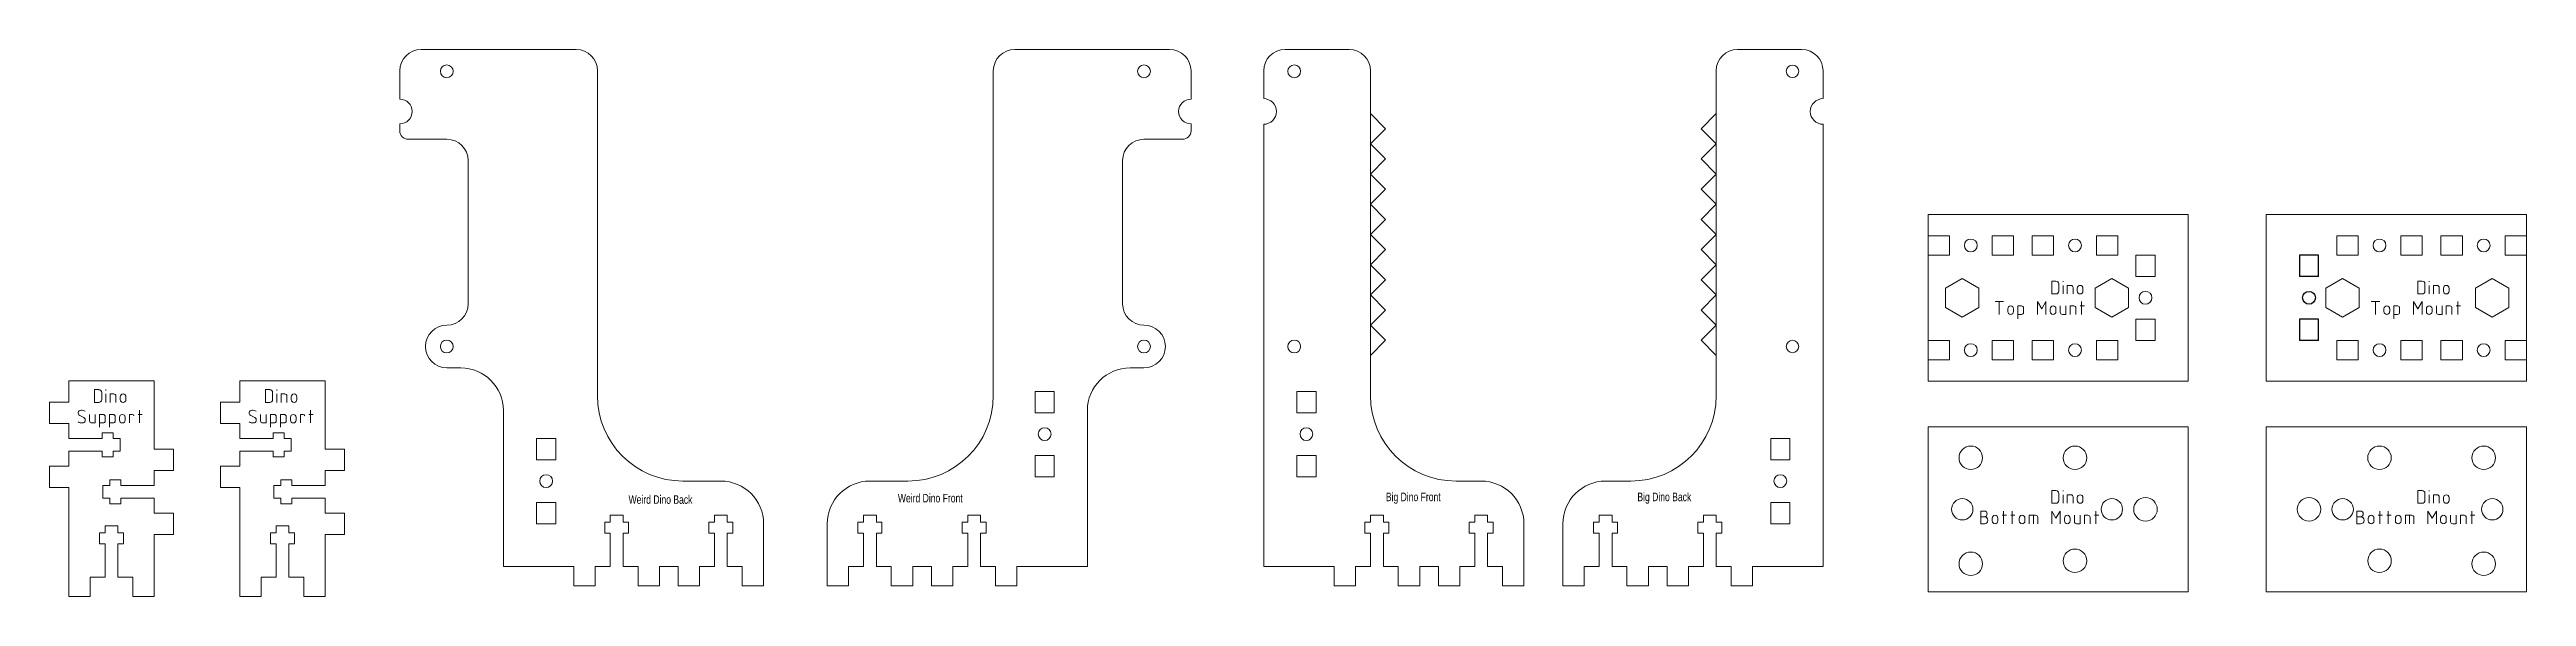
# Model space of a CAD drawing. Header units: millimetres. Extents: x 6 to 822, y 5 to 133.
# Drawn here: x 6 to 585, y 5 to 133 of the extents above; entities that cross this region are included whole.
import ezdxf

# ---------------------------------------------------------------- set-up
doc = ezdxf.new("R2010")
doc.units = ezdxf.units.MM
doc.layers.get('0').update_dxf_attribs({"linetype": 'CONTINUOUS', "lineweight": 25, "true_color": 0x000000})
for name, color, linetype, lineweight, true_color in [('Dino Brackets', 7, 'CONTINUOUS', 0, 0x000000), ('Dino Etch', 1, 'CONTINUOUS', 0, 0xff0000), ('Dino Text', 1, 'CONTINUOUS', 0, 0xff0000)]:
    doc.layers.add(name, color=color, linetype=linetype, lineweight=lineweight, true_color=true_color)
doc.styles.get("Standard").update_dxf_attribs({"font": 'txt', "width": 0.75})

msp = doc.modelspace()

# ---------------------------------------------------------------- texts
at = {"layer": 'Dino Text', "char_height": 2, "width": 100, "attachment_point": 5}
for s, insert in [('Big\\~Dino\\~Front', (324.56, 27.75)), ('Big\\~Dino\\~Back', (383.29, 27.75)), ('Weird\\~Dino\\~Back', (148.44, 27.42)), ('Weird\\~Dino\\~Front', (211.56, 27.75))]:
    msp.add_mtext(s, dxfattribs=dict(at, insert=insert))

# ---------------------------------------------------------------- blocks, each defined once
blk = doc.blocks.new('tbits')
at = {"lineweight": 0}
for p, q in [((-1.5, 10.4), (-1.5, 12)), ((1.5, 12), (1.5, 10.4)), ((-2.8, 10.4), (-2.8, 7.8)), ((-1.5, 0), (-1.5, 7.8)), ((1.5, 7.8), (1.5, 0)), ((2.8, 7.8), (2.8, 10.4)), ((-10, -4.5), (-10, 0)), ((-5, 0), (-5, -4.5)), ((-1.5, 0), (-5, 0)), ((1.5, 0), (5, 0)), ((5, 0), (5, -4.5)), ((10, 0), (10, -4.5)), ((-10, -4.5), (-5, -4.5)), ((5, -4.5), (10, -4.5))]:
    blk.add_line(p, q, dxfattribs=at)
at = {"layer": 'Dino Brackets', "lineweight": 0}
blk.add_line((-1.5, 12), (1.5, 12), dxfattribs=at)
at = {"layer": 'Dino Brackets'}
for p, q in [((-1.5, 10.4), (-2.8, 10.4)), ((-2.8, 7.8), (-1.5, 7.8)), ((2.8, 10.4), (1.5, 10.4)), ((1.5, 7.8), (2.8, 7.8))]:
    blk.add_line(p, q, dxfattribs=at)
blk = doc.blocks.new('slots')
for p, q in [((-10, -2.25), (-10, 2.25)), ((-5, 2.25), (-10, 2.25)), ((-5, -2.25), (-5, 2.25)), ((10, 2.25), (5, 2.25)), ((5, -2.25), (5, 2.25)), ((10, -2.25), (10, 2.25)), ((-10, -2.25), (-5, -2.25)), ((5, -2.25), (10, -2.25))]:
    blk.add_line(p, q)
blk.add_circle((0, 0), 1.5)
blk = doc.blocks.new('M5_c-1')
at = {"layer": 'Dino Brackets'}
for p, q in [((0, 4.5), (-3.9, 2.25)), ((-3.9, 2.25), (-3.9, -2.25)), ((0, 4.5), (3.9, 2.25)), ((3.9, 2.25), (3.9, -2.25)), ((-3.9, -2.25), (0, -4.5)), ((3.9, -2.25), (0, -4.5))]:
    blk.add_line(p, q, dxfattribs=at)

# ---------------------------------------------------------------- linework, layer by layer
at = {"layer": 'Dino Brackets'}
for p, q in [((87.44, 121.15), (87.44, 127.75)), ((128.69, 132.75), (92.44, 132.75)), ((133.69, 51.75), (133.69, 127.75)), ((226.31, 51.75), (226.31, 127.75)), ((231.31, 132.75), (267.56, 132.75)), ((272.56, 121.15), (272.56, 127.75)), ((289.56, 127.75), (289.56, 121.25)), ((294.56, 132.75), (309.56, 132.75)), ((314.56, 127.75), (314.56, 117.75)), ((395.44, 127.75), (395.44, 117.75)), ((415.44, 132.75), (400.44, 132.75)), ((420.44, 127.75), (420.44, 121.25)), ((314.56, 117.75), (318.1, 114.21)), ((395.44, 117.75), (391.9, 114.21)), ((87.44, 113.75), (87.44, 115.35)), ((98.44, 111.75), (89.44, 111.75)), ((261.56, 111.75), (270.56, 111.75)), ((272.56, 113.75), (272.56, 115.35)), ((289.56, 115.25), (289.56, 11.75)), ((318.1, 114.21), (314.56, 110.68)), ((314.56, 110.68), (318.1, 107.14)), ((391.9, 114.21), (395.44, 110.68)), ((395.44, 110.68), (391.9, 107.14)), ((420.44, 115.25), (420.44, 11.75)), ((103.44, 73.25), (103.44, 106.75)), ((256.56, 73.25), (256.56, 106.75)), ((318.1, 107.14), (314.56, 103.61)), ((391.9, 107.14), (395.44, 103.61)), ((314.56, 103.61), (318.1, 100.07)), ((318.1, 100.07), (314.56, 96.54)), ((395.44, 103.61), (391.9, 100.07)), ((391.9, 100.07), (395.44, 96.54)), ((314.56, 96.54), (318.1, 93)), ((318.1, 93), (314.56, 89.47)), ((395.44, 96.54), (391.9, 93)), ((391.9, 93), (395.44, 89.47)), ((505.87, 94.15), (445, 94.15)), ((445, 94.15), (445, 55.15)), ((505.87, 94.15), (505.87, 55.15)), ((524.12, 94.15), (524.12, 55.15)), ((524.12, 94.15), (585, 94.15)), ((585, 94.15), (585, 55.15)), ((314.56, 89.47), (318.1, 85.93)), ((395.44, 89.47), (391.9, 85.93)), ((318.1, 85.93), (314.56, 82.39)), ((314.56, 82.39), (318.1, 78.86)), ((391.9, 85.93), (395.44, 82.39)), ((395.44, 82.39), (391.9, 78.86)), ((318.1, 78.86), (314.56, 75.32)), ((391.9, 78.86), (395.44, 75.32)), ((314.56, 75.32), (318.1, 71.79)), ((318.1, 71.79), (314.56, 68.25)), ((395.44, 75.32), (391.9, 71.79)), ((391.9, 71.79), (395.44, 68.25)), ((98.44, 68.25), (98.44, 68.25)), ((261.56, 68.25), (261.56, 68.25)), ((314.56, 68.25), (318.1, 64.72)), ((318.1, 64.72), (314.56, 61.18)), ((395.44, 68.25), (391.9, 64.72)), ((391.9, 64.72), (395.44, 61.18)), ((98.44, 58.25), (101.69, 58.25)), ((261.56, 58.25), (258.31, 58.25)), ((314.56, 61.18), (314.56, 51.75)), ((395.44, 61.18), (395.44, 51.75)), ((10, 50.25), (10, 55.25)), ((10, 55.25), (30, 55.25)), ((30, 55.25), (30, 39.25)), ((50, 50.25), (50, 55.25)), ((50, 55.25), (70, 55.25)), ((70, 55.25), (70, 39.25)), ((505.87, 55.15), (445, 55.15)), ((524.12, 55.15), (585, 55.15)), ((111.69, 48.25), (111.69, 11.75)), ((248.31, 48.25), (248.31, 11.75)), ((505.87, 44.45), (445, 44.45)), ((445, 44.45), (445, 5.85)), ((505.87, 44.45), (505.87, 5.85)), ((524.12, 44.45), (524.12, 5.85)), ((524.12, 44.45), (585, 44.45)), ((585, 44.45), (585, 5.85)), ((10, 9.25), (10, 30.25)), ((50, 9.25), (50, 30.25)), ((153.69, 31.75), (162.56, 31.75)), ((206.31, 31.75), (197.44, 31.75)), ((334.56, 31.75), (340.44, 31.75)), ((375.44, 31.75), (369.56, 31.75)), ((30, 19.25), (30, 9.25)), ((70, 19.25), (70, 9.25)), ((172.56, 21.75), (172.56, 11.75)), ((187.44, 21.75), (187.44, 11.75)), ((350.44, 21.75), (350.44, 11.75)), ((359.56, 21.75), (359.56, 11.75)), ((111.69, 11.75), (128.19, 11.75)), ((148.19, 11.75), (152.56, 11.75)), ((211.81, 11.75), (207.44, 11.75)), ((248.31, 11.75), (231.81, 11.75)), ((289.56, 11.75), (306.06, 11.75)), ((326.06, 11.75), (330.44, 11.75)), ((383.94, 11.75), (379.56, 11.75)), ((420.44, 11.75), (403.94, 11.75)), ((505.87, 5.85), (445, 5.85)), ((524.12, 5.85), (585, 5.85))]:
    msp.add_line(p, q, dxfattribs=at)
for centre, radius in [((98.44, 127.65), 1.5), ((261.56, 127.65), 1.5), ((296.71, 127.65), 1.5), ((413.29, 127.65), 1.45), ((98.44, 63.25), 1.5), ((261.56, 63.25), 1.5), ((296.71, 63.25), 1.5), ((413.29, 63.25), 1.45), ((455, 37.2), 2.75), ((479.38, 37.2), 2.75), ((550.62, 37.2), 2.75), ((575, 37.2), 2.75), ((453, 25.15), 2.5), ((488, 25.15), 2.5), ((495.87, 25.15), 2.75), ((534.13, 25.15), 2.75), ((542, 25.15), 2.5), ((577, 25.15), 2.5), ((455, 12.4), 2.75), ((479.37, 13.1), 2.75), ((550.63, 13.1), 2.75), ((575, 12.4), 2.75)]:
    msp.add_circle(centre, radius, dxfattribs=at)
for centre, radius, start, end in [((92.44, 127.75), 5, 90, 180), ((128.69, 127.75), 5, 360, 90), ((231.31, 127.75), 5, 90, 180), ((267.56, 127.75), 5, 0, 90), ((294.56, 127.75), 5, 90, 180), ((309.56, 127.75), 5, 0, 90), ((400.44, 127.75), 5, 90, 180), ((415.44, 127.75), 5, 360, 90), ((87.44, 118.25), 2.9, 270, 90), ((272.56, 118.25), 2.9, 90, 270), ((289.56, 118.25), 3, 270, 90), ((420.44, 118.25), 3, 90, 270), ((89.44, 113.75), 2, 180, 270), ((98.44, 106.75), 5, 360, 90), ((261.56, 106.75), 5, 90, 180), ((270.56, 113.75), 2, 270, 0), ((98.44, 73.25), 5, 270, 360), ((261.56, 73.25), 5, 180, 270), ((98.44, 63.25), 5, 90, 270), ((261.56, 63.25), 5, 270, 90), ((101.69, 48.25), 10, 360, 90), ((258.31, 48.25), 10, 90, 180), ((153.69, 51.75), 20, 180, 270), ((206.31, 51.75), 20, 270, 0), ((334.56, 51.75), 20, 180, 270), ((375.44, 51.75), 20, 270, 0), ((162.56, 21.75), 10, 360, 90), ((197.44, 21.75), 10, 90, 180), ((340.44, 21.75), 10, 0, 90), ((369.56, 21.75), 10, 90, 180), ((453, 25.15), 2.5, 270, 90), ((577, 25.15), 2.5, 90, 270)]:
    msp.add_arc(centre, radius, start, end, dxfattribs=at)
at = {"layer": 'Dino Etch'}
for p, q in [((314.56, 117.75), (314.56, 61.18)), ((395.44, 117.75), (395.44, 61.18))]:
    msp.add_line(p, q, dxfattribs=at)
at = {"layer": 'Dino Text'}
for p, q in [((474.92, 78.55), (473.92, 78.55)), ((473.92, 78.55), (473.92, 75.55)), ((473.92, 75.55), (474.92, 75.55)), ((475.58, 76.22), (475.58, 77.88)), ((476.58, 78.38), (476.58, 78.55)), ((476.58, 75.55), (476.58, 77.55)), ((477.58, 75.55), (477.58, 77.55)), ((477.58, 77.55), (478.42, 77.55)), ((478.92, 77.05), (478.92, 75.55)), ((479.92, 76.88), (479.92, 76.22)), ((481.25, 76.22), (481.25, 76.88)), ((560.58, 78.55), (559.58, 78.55)), ((559.58, 78.55), (559.58, 75.55)), ((559.58, 75.55), (560.58, 75.55)), ((561.25, 76.22), (561.25, 77.88)), ((562.25, 78.38), (562.25, 78.55)), ((562.25, 75.55), (562.25, 77.55)), ((563.25, 75.55), (563.25, 77.55)), ((563.25, 77.55), (564.08, 77.55)), ((564.58, 77.05), (564.58, 75.55)), ((565.58, 76.88), (565.58, 76.22)), ((566.92, 76.22), (566.92, 76.88)), ((460.67, 73.75), (462.67, 73.75)), ((461.67, 73.75), (461.67, 70.75)), ((463.67, 72.08), (463.67, 71.42)), ((465, 71.42), (465, 72.08)), ((466.83, 72.75), (466, 72.75)), ((466, 72.75), (466, 69.75)), ((466, 70.75), (466.83, 70.75)), ((467.33, 71.25), (467.33, 72.25)), ((470.58, 70.75), (470.58, 73.75)), ((470.58, 73.75), (471.58, 72.08)), ((471.58, 72.08), (472.58, 73.75)), ((472.58, 73.75), (472.58, 70.75)), ((473.58, 72.08), (473.58, 71.42)), ((474.92, 71.42), (474.92, 72.08)), ((475.92, 72.75), (475.92, 71.25)), ((476.42, 70.75), (477.25, 70.75)), ((477.25, 70.75), (477.25, 72.75)), ((478.25, 70.75), (478.25, 72.75)), ((478.25, 72.75), (479.08, 72.75)), ((479.58, 72.25), (479.58, 70.75)), ((480.58, 72.75), (481.58, 72.75)), ((480.92, 73.75), (480.92, 70.75)), ((548.67, 73.75), (550.67, 73.75)), ((549.67, 73.75), (549.67, 70.75)), ((551.67, 72.08), (551.67, 71.42)), ((553, 71.42), (553, 72.08)), ((554.83, 72.75), (554, 72.75)), ((554, 72.75), (554, 69.75)), ((554, 70.75), (554.83, 70.75)), ((555.33, 71.25), (555.33, 72.25)), ((558.58, 70.75), (558.58, 73.75)), ((558.58, 73.75), (559.58, 72.08)), ((559.58, 72.08), (560.58, 73.75)), ((560.58, 73.75), (560.58, 70.75)), ((561.58, 72.08), (561.58, 71.42)), ((562.92, 71.42), (562.92, 72.08)), ((563.92, 72.75), (563.92, 71.25)), ((564.42, 70.75), (565.25, 70.75)), ((565.25, 70.75), (565.25, 72.75)), ((566.25, 70.75), (566.25, 72.75)), ((566.25, 72.75), (567.08, 72.75)), ((567.58, 72.25), (567.58, 70.75)), ((568.58, 72.75), (569.58, 72.75)), ((568.92, 73.75), (568.92, 70.75)), ((17.03, 53.15), (16.03, 53.15)), ((16.03, 53.15), (16.03, 50.15)), ((17.7, 50.82), (17.7, 52.48)), ((18.7, 52.98), (18.7, 53.15)), ((57.03, 53.15), (56.03, 53.15)), ((56.03, 53.15), (56.03, 50.15)), ((57.7, 50.82), (57.7, 52.48)), ((58.7, 52.98), (58.7, 53.15)), ((12.56, 47.09), (13.5, 46.61)), ((14.87, 47.35), (14.87, 45.85)), ((16.03, 50.15), (17.03, 50.15)), ((16.2, 45.35), (16.2, 47.35)), ((18.03, 47.35), (17.2, 47.35)), ((17.2, 47.35), (17.2, 44.35)), ((18.53, 45.85), (18.53, 46.85)), ((18.7, 50.15), (18.7, 52.15)), ((20.37, 47.35), (19.53, 47.35)), ((19.53, 47.35), (19.53, 44.35)), ((19.7, 50.15), (19.7, 52.15)), ((19.7, 52.15), (20.53, 52.15)), ((20.87, 45.85), (20.87, 46.85)), ((21.03, 51.65), (21.03, 50.15)), ((21.87, 46.68), (21.87, 46.02)), ((22.03, 51.48), (22.03, 50.82)), ((23.2, 46.02), (23.2, 46.68)), ((23.37, 50.82), (23.37, 51.48)), ((24.2, 45.35), (24.2, 47.35)), ((24.2, 47.35), (24.87, 47.35)), ((26.2, 47.35), (27.2, 47.35)), ((26.53, 48.35), (26.53, 45.35)), ((52.56, 47.09), (53.5, 46.61)), ((54.87, 47.35), (54.87, 45.85)), ((56.03, 50.15), (57.03, 50.15)), ((56.2, 45.35), (56.2, 47.35)), ((58.03, 47.35), (57.2, 47.35)), ((57.2, 47.35), (57.2, 44.35)), ((58.53, 45.85), (58.53, 46.85)), ((58.7, 50.15), (58.7, 52.15)), ((60.37, 47.35), (59.53, 47.35)), ((59.53, 47.35), (59.53, 44.35)), ((59.7, 50.15), (59.7, 52.15)), ((59.7, 52.15), (60.53, 52.15)), ((60.87, 45.85), (60.87, 46.85)), ((61.03, 51.65), (61.03, 50.15)), ((61.87, 46.68), (61.87, 46.02)), ((62.03, 51.48), (62.03, 50.82)), ((63.2, 46.02), (63.2, 46.68)), ((63.37, 50.82), (63.37, 51.48)), ((64.2, 45.35), (64.2, 47.35)), ((64.2, 47.35), (64.87, 47.35)), ((66.2, 47.35), (67.2, 47.35)), ((66.53, 48.35), (66.53, 45.35)), ((15.37, 45.35), (16.2, 45.35)), ((17.2, 45.35), (18.03, 45.35)), ((19.53, 45.35), (20.37, 45.35)), ((55.37, 45.35), (56.2, 45.35)), ((57.2, 45.35), (58.03, 45.35)), ((59.53, 45.35), (60.37, 45.35)), ((474.92, 29.55), (473.92, 29.55)), ((473.92, 29.55), (473.92, 26.55)), ((476.58, 29.38), (476.58, 29.55)), ((560.58, 29.55), (559.58, 29.55)), ((559.58, 29.55), (559.58, 26.55)), ((562.25, 29.38), (562.25, 29.55)), ((457.33, 21.75), (457.33, 24.75)), ((457.33, 24.75), (458.17, 24.75)), ((457.33, 23.42), (458.2, 23.42)), ((462.33, 23.75), (463.33, 23.75)), ((462.67, 24.75), (462.67, 21.75)), ((464.33, 23.75), (465.33, 23.75)), ((464.67, 24.75), (464.67, 21.75)), ((468.67, 21.75), (468.67, 23.75)), ((468.67, 23.75), (470.17, 23.75)), ((469.67, 23.75), (469.67, 21.75)), ((470.67, 23.25), (470.67, 21.75)), ((473.92, 26.55), (474.92, 26.55)), ((473.92, 21.75), (473.92, 24.75)), ((473.92, 24.75), (474.92, 23.08)), ((474.92, 23.08), (475.92, 24.75)), ((475.58, 27.22), (475.58, 28.88)), ((475.92, 24.75), (475.92, 21.75)), ((476.58, 26.55), (476.58, 28.55)), ((477.58, 26.55), (477.58, 28.55)), ((477.58, 28.55), (478.42, 28.55)), ((478.92, 28.05), (478.92, 26.55)), ((479.25, 23.75), (479.25, 22.25)), ((479.92, 27.88), (479.92, 27.22)), ((480.58, 21.75), (480.58, 23.75)), ((481.25, 27.22), (481.25, 27.88)), ((481.58, 21.75), (481.58, 23.75)), ((481.58, 23.75), (482.42, 23.75)), ((482.92, 23.25), (482.92, 21.75)), ((483.92, 23.75), (484.92, 23.75)), ((484.25, 24.75), (484.25, 21.75)), ((545.33, 21.75), (545.33, 24.75)), ((545.33, 24.75), (546.17, 24.75)), ((545.33, 23.42), (546.2, 23.42)), ((550.33, 23.75), (551.33, 23.75)), ((550.67, 24.75), (550.67, 21.75)), ((552.33, 23.75), (553.33, 23.75)), ((552.67, 24.75), (552.67, 21.75)), ((556.67, 21.75), (556.67, 23.75)), ((556.67, 23.75), (558.17, 23.75)), ((557.67, 23.75), (557.67, 21.75)), ((558.67, 23.25), (558.67, 21.75)), ((559.58, 26.55), (560.58, 26.55)), ((561.25, 27.22), (561.25, 28.88)), ((561.92, 21.75), (561.92, 24.75)), ((561.92, 24.75), (562.92, 23.08)), ((562.25, 26.55), (562.25, 28.55)), ((562.92, 23.08), (563.92, 24.75)), ((563.25, 26.55), (563.25, 28.55)), ((563.25, 28.55), (564.08, 28.55)), ((563.92, 24.75), (563.92, 21.75)), ((564.58, 28.05), (564.58, 26.55)), ((565.58, 27.88), (565.58, 27.22)), ((566.92, 27.22), (566.92, 27.88)), ((567.25, 23.75), (567.25, 22.25)), ((568.58, 21.75), (568.58, 23.75)), ((569.58, 21.75), (569.58, 23.75)), ((569.58, 23.75), (570.42, 23.75)), ((570.92, 23.25), (570.92, 21.75)), ((571.92, 23.75), (572.92, 23.75)), ((572.25, 24.75), (572.25, 21.75)), ((458.2, 21.75), (457.33, 21.75)), ((459, 22.62), (459, 22.55)), ((460, 23.08), (460, 22.42)), ((461.33, 22.42), (461.33, 23.08)), ((466.33, 23.08), (466.33, 22.42)), ((467.67, 22.42), (467.67, 23.08)), ((476.92, 23.08), (476.92, 22.42)), ((478.25, 22.42), (478.25, 23.08)), ((479.75, 21.75), (480.58, 21.75)), ((546.2, 21.75), (545.33, 21.75)), ((547, 22.62), (547, 22.55)), ((548, 23.08), (548, 22.42)), ((549.33, 22.42), (549.33, 23.08)), ((554.33, 23.08), (554.33, 22.42)), ((555.67, 22.42), (555.67, 23.08)), ((564.92, 23.08), (564.92, 22.42)), ((566.25, 22.42), (566.25, 23.08)), ((567.75, 21.75), (568.58, 21.75))]:
    msp.add_line(p, q, dxfattribs=at)
for centre, radius, start, end in [((474.92, 77.88), 0.667, 0, 90), ((474.92, 76.22), 0.667, 270, 0), ((478.42, 77.05), 0.5, 0, 90), ((480.58, 76.88), 0.667, 0, 180), ((480.58, 76.22), 0.667, 180, 0), ((560.58, 77.88), 0.667, 0, 90), ((560.58, 76.22), 0.667, 270, 0), ((564.08, 77.05), 0.5, 0, 90), ((566.25, 76.88), 0.667, 0, 180), ((566.25, 76.22), 0.667, 180, 0), ((464.33, 72.08), 0.667, 0, 180), ((464.33, 71.42), 0.667, 180, 0), ((466.83, 72.25), 0.5, 0, 90), ((466.83, 71.25), 0.5, 270, 0), ((474.25, 72.08), 0.667, 0, 180), ((474.25, 71.42), 0.667, 180, 0), ((476.42, 71.25), 0.5, 180, 270), ((479.08, 72.25), 0.5, 0, 90), ((552.33, 72.08), 0.667, 0, 180), ((552.33, 71.42), 0.667, 180, 0), ((554.83, 72.25), 0.5, 0, 90), ((554.83, 71.25), 0.5, 270, 0), ((562.25, 72.08), 0.667, 0, 180), ((562.25, 71.42), 0.667, 180, 0), ((564.42, 71.25), 0.5, 180, 270), ((567.08, 72.25), 0.5, 0, 90), ((17.03, 52.48), 0.667, 0, 90), ((57.03, 52.48), 0.667, 0, 90), ((12.87, 47.68), 0.667, 90, 243), ((12.87, 46.14), 2.21, 63.07, 90), ((13.2, 46.02), 0.667, 270, 62.98), ((17.03, 50.82), 0.667, 270, 0), ((18.03, 46.85), 0.5, 0, 90), ((20.37, 46.85), 0.5, 0, 90), ((20.53, 51.65), 0.5, 0, 90), ((22.53, 46.68), 0.667, 0, 180), ((22.7, 51.48), 0.667, 0, 180), ((22.7, 50.82), 0.667, 180, 0), ((24.87, 47.02), 0.333, 0, 90), ((52.87, 47.68), 0.667, 90, 243), ((52.87, 46.14), 2.21, 63.07, 90), ((53.2, 46.02), 0.667, 270, 62.98), ((57.03, 50.82), 0.667, 270, 0), ((58.03, 46.85), 0.5, 0, 90), ((60.37, 46.85), 0.5, 0, 90), ((60.53, 51.65), 0.5, 0, 90), ((62.53, 46.68), 0.667, 0, 180), ((62.7, 51.48), 0.667, 0, 180), ((62.7, 50.82), 0.667, 180, 0), ((64.87, 47.02), 0.333, 0, 90), ((13.2, 47.56), 2.21, 243.1, 270), ((15.37, 45.85), 0.5, 180, 270), ((18.03, 45.85), 0.5, 270, 0), ((20.37, 45.85), 0.5, 270, 0), ((22.53, 46.02), 0.667, 180, 0), ((53.2, 47.56), 2.21, 243.1, 270), ((55.37, 45.85), 0.5, 180, 270), ((58.03, 45.85), 0.5, 270, 0), ((60.37, 45.85), 0.5, 270, 0), ((62.53, 46.02), 0.667, 180, 0), ((474.92, 28.88), 0.667, 0, 90), ((560.58, 28.88), 0.667, 0, 90), ((458.17, 24.08), 0.667, 270, 90), ((458.2, 22.62), 0.8, 0, 90), ((460.67, 23.08), 0.667, 0, 180), ((467, 23.08), 0.667, 0, 180), ((470.17, 23.25), 0.5, 0, 90), ((474.92, 27.22), 0.667, 270, 0), ((477.58, 23.08), 0.667, 0, 180), ((478.42, 28.05), 0.5, 0, 90), ((480.58, 27.88), 0.667, 0, 180), ((480.58, 27.22), 0.667, 180, 0), ((482.42, 23.25), 0.5, 0, 90), ((546.17, 24.08), 0.667, 270, 90), ((546.2, 22.62), 0.8, 0, 90), ((548.67, 23.08), 0.667, 0, 180), ((555, 23.08), 0.667, 0, 180), ((558.17, 23.25), 0.5, 0, 90), ((560.58, 27.22), 0.667, 270, 0), ((564.08, 28.05), 0.5, 0, 90), ((565.58, 23.08), 0.667, 0, 180), ((566.25, 27.88), 0.667, 0, 180), ((566.25, 27.22), 0.667, 180, 0), ((570.42, 23.25), 0.5, 0, 90), ((458.2, 22.55), 0.8, 270, 0), ((460.67, 22.42), 0.667, 180, 0), ((467, 22.42), 0.667, 180, 0), ((477.58, 22.42), 0.667, 180, 0), ((479.75, 22.25), 0.5, 180, 270), ((546.2, 22.55), 0.8, 270, 0), ((548.67, 22.42), 0.667, 180, 0), ((555, 22.42), 0.667, 180, 0), ((565.58, 22.42), 0.667, 180, 0), ((567.75, 22.25), 0.5, 180, 270)]:
    msp.add_arc(centre, radius, start, end, dxfattribs=at)

# ---------------------------------------------------------------- block references
at = {"rotation": 90}
msp.add_blockref('slots', (534.13, 74.65), dxfattribs=at)
at = {"layer": 'Dino Brackets', "yscale": -1}
for name, p, rotation in [('slots', (455, 86.9), 180), ('slots', (479.38, 86.9), 180), ('slots', (495.87, 74.65), 89.99999999999999), ('slots', (455, 62.4), 180), ('slots', (479.37, 62.4), 180), ('slots', (238.31, 42.75), 89.99999999999999), ('tbits', (10, 40.25), 89.99999999999999), ('tbits', (50, 40.25), 89.99999999999999), ('slots', (410.44, 31.75), 89.99999999999999), ('tbits', (30, 29.25), 270), ('tbits', (70, 29.25), 270), ('tbits', (197.44, 11.75), 180), ('tbits', (221.81, 11.75), 180), ('tbits', (369.56, 11.75), 180), ('tbits', (393.94, 11.75), 180), ('tbits', (20, 9.25), 180), ('tbits', (60, 9.25), 180)]:
    msp.add_blockref(name, p, dxfattribs=dict(at, rotation=rotation))
at = {"layer": 'Dino Brackets'}
for name, p in [('slots', (550.62, 86.9)), ('slots', (575, 86.9)), ('M5_c-1', (453, 74.65)), ('M5_c-1', (488, 74.65)), ('M5_c-1', (542, 74.65)), ('M5_c-1', (577, 74.65)), ('slots', (550.63, 62.4)), ('slots', (575, 62.4)), ('tbits', (316.06, 11.75)), ('tbits', (340.44, 11.75))]:
    msp.add_blockref(name, p, dxfattribs=at)
for name, p, rotation in [('slots', (299.56, 42.75), 90), ('slots', (121.69, 31.75), 89.99999999999999), ('tbits', (138.19, 11.75), 360), ('tbits', (162.56, 11.75), 360)]:
    msp.add_blockref(name, p, dxfattribs=dict(at, rotation=rotation))

msp.set_redraw_order([(e.dxf.handle, doc.entitydb.next_handle()) for e in msp.query("TEXT MTEXT ATTDEF DIMENSION ARC_DIMENSION")])  # texts and dimensions are drawn at this point

doc.saveas('drawing.dxf')
